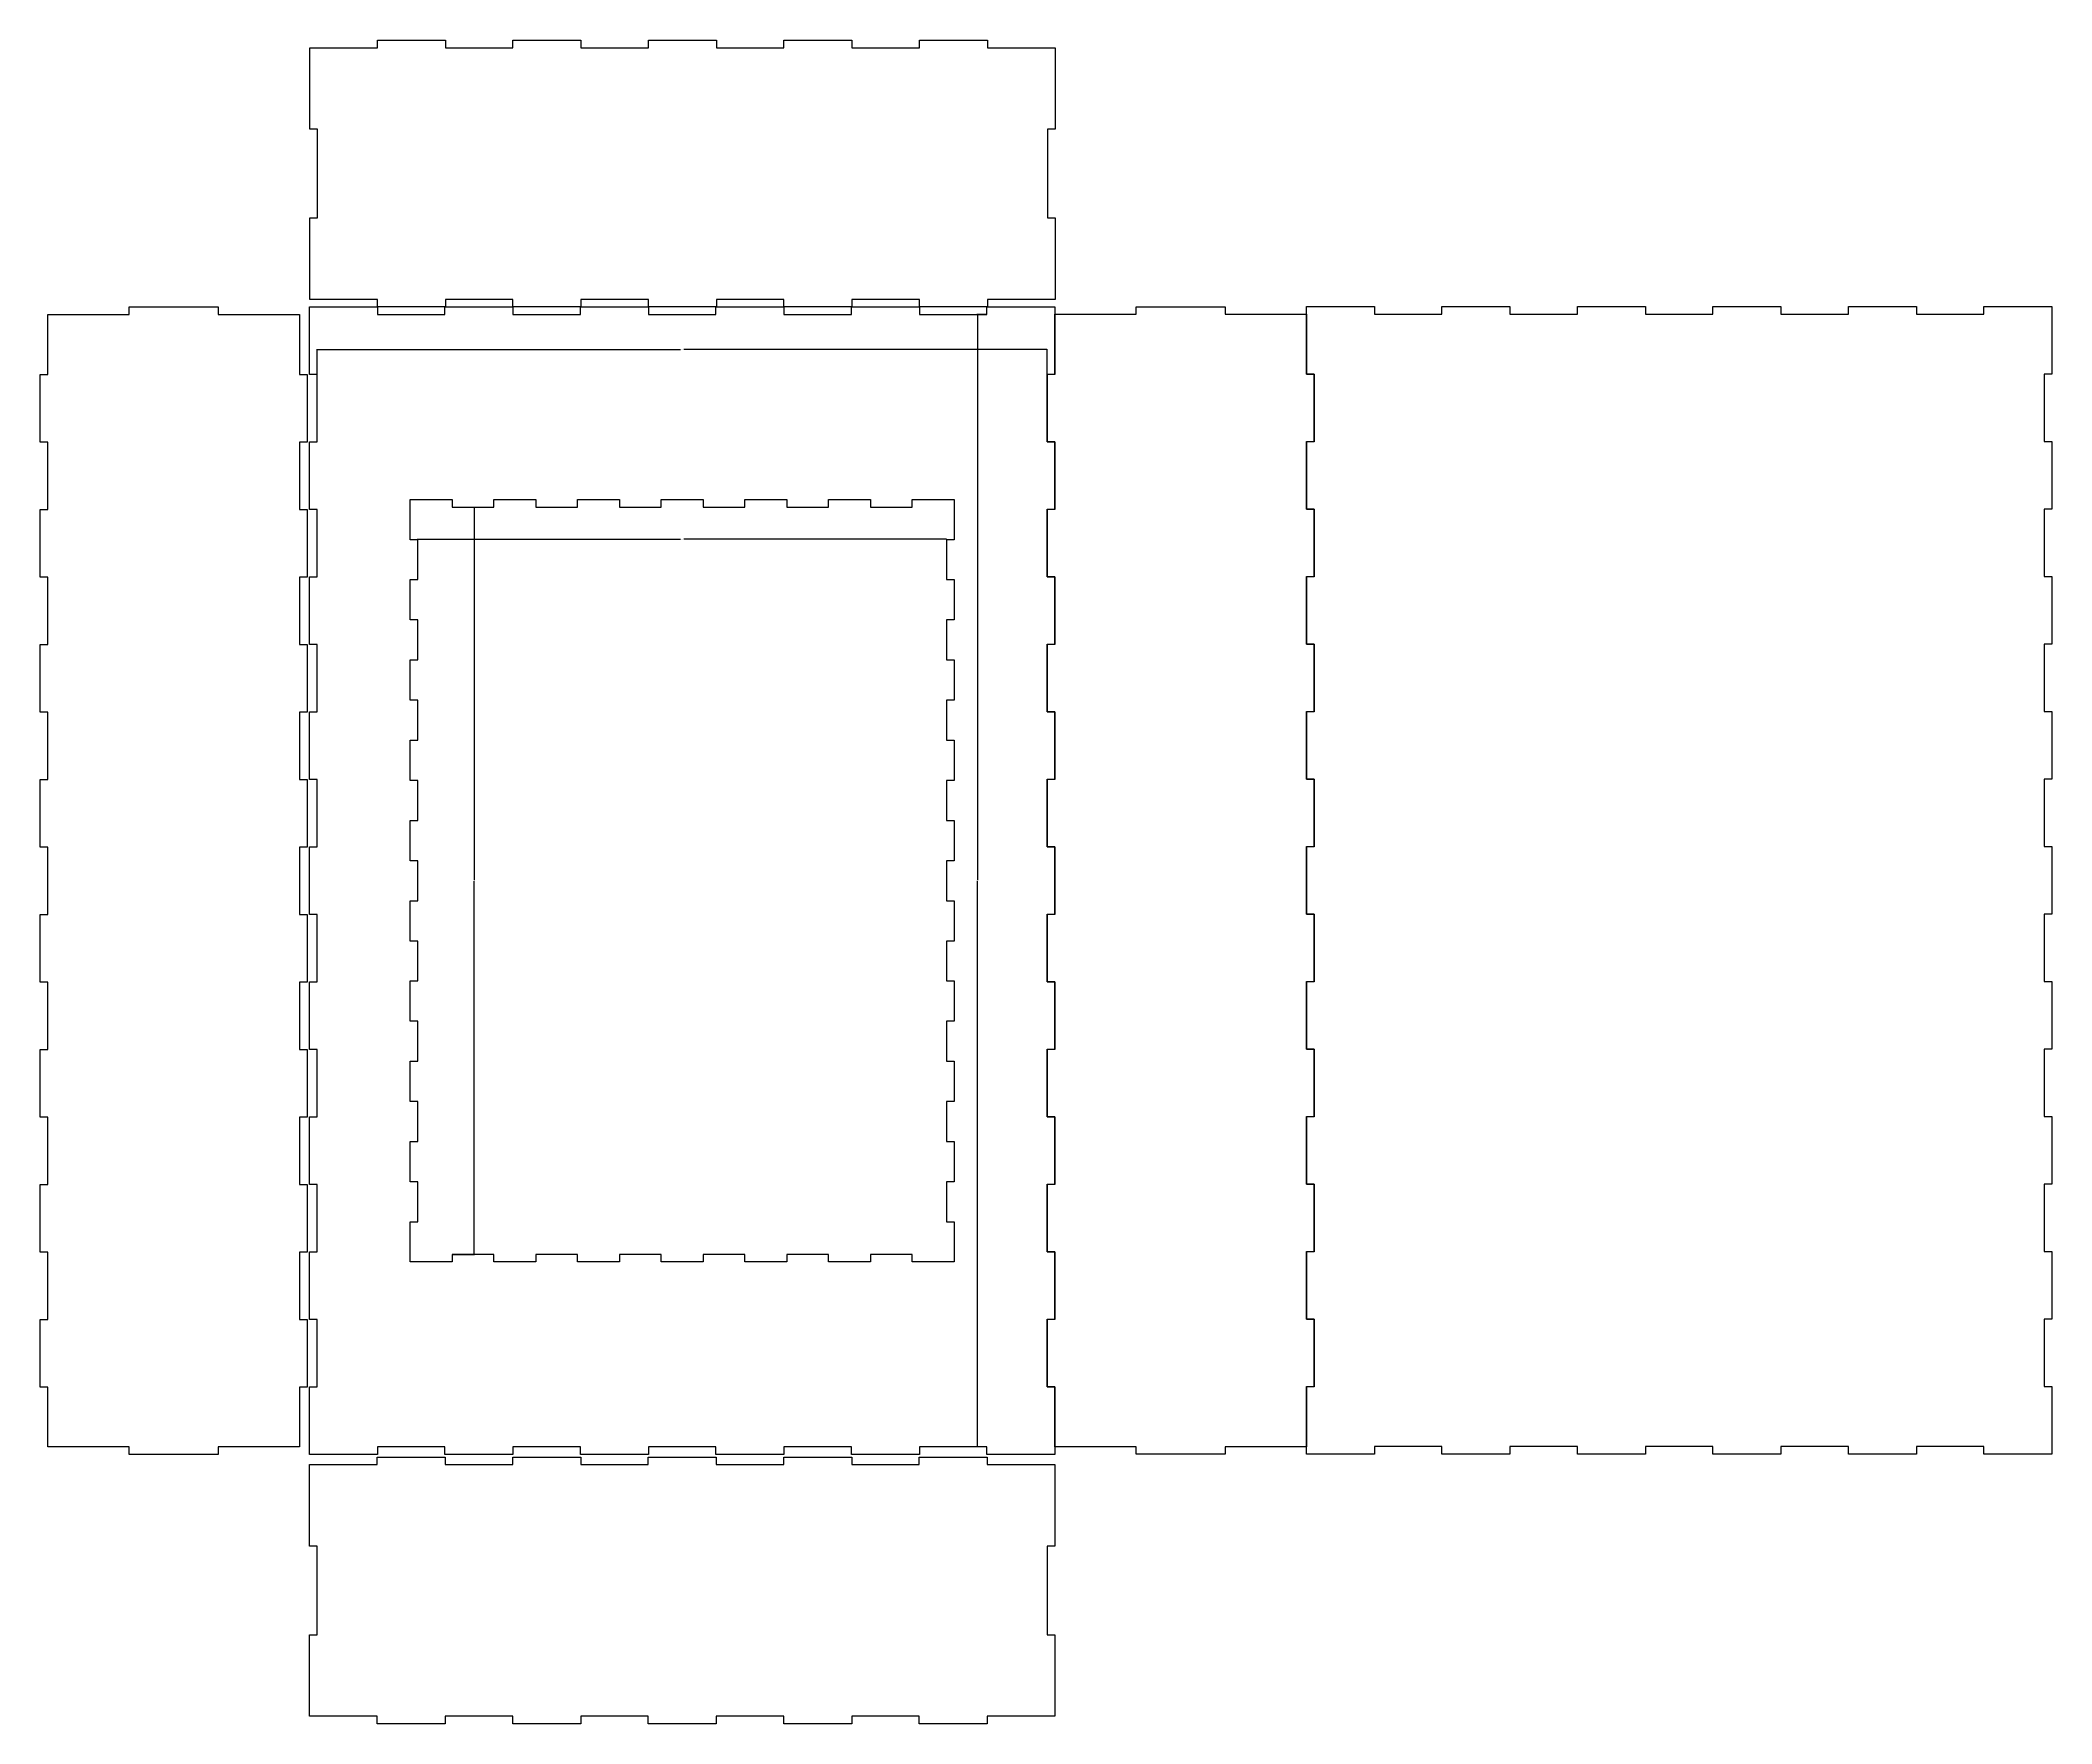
# Model space of a CAD drawing. Extents: x -204 to 3048, y -1507 to 296.
# Drawn here: x 1897 to 2696, y -895 to -226 of the extents above; entities that cross this region are included whole.
import ezdxf

# ---------------------------------------------------------------- set-up
doc = ezdxf.new("R2010")
doc.units = 0
doc.layers.get('0').update_dxf_attribs({"linetype": 'CONTINUOUS'})
doc.layers.get('Defpoints').update_dxf_attribs({"linetype": 'CONTINUOUS'})
doc.layers.add('NEWLAYER', color=7, linetype='CONTINUOUS')
doc.dimstyles.new('ISO-25', dxfattribs={"dimtxt": 2.5, "dimasz": 2.5, "dimexe": 1.25, "dimexo": 0.625, "dimtad": 1, "dimdsep": 46, "dimtxsty": 'STANDARD', "dimcen": 2.5, "dimadec": 0, "dimazin": 0, "dimtfac": 1, "dimtmove": 0, "dimatfit": 3, "dimfxl": 1, "dimarcsym": 0})

# ---------------------------------------------------------------- blocks, each defined once
blk = doc.blocks.new('*D3')
at = {"color": 0, "linetype": 'Continuous', "lineweight": -2, "transparency": 16777216}
for p, q in [((2007.45, -359.01), (2007.45, -348.91)), ((2007.63, -349.09), (2151.8, -349.09)), ((2297.27, -349.09), (2153.09, -349.09)), ((2297.45, -359.01), (2297.45, -348.91))]:
    blk.add_line(p, q, dxfattribs=at)
at = {"color": 0, "linetype": 'Continuous', "transparency": 16777216}
for points in [[(2007.63, -349.06), (2007.63, -349.12), (2007.45, -349.09)], [(2297.27, -349.06), (2297.27, -349.12), (2297.45, -349.09)]]:
    blk.add_solid(points, dxfattribs=at)
at = {"layer": 'Defpoints', "color": 0, "linetype": 'Continuous', "transparency": 16777216}
for p in [(2297.45, -349.09), (2007.45, -359.07), (2297.45, -359.07)]:
    blk.add_point(p, dxfattribs=at)
at = {"color": 0, "linetype": 'Continuous', "transparency": 16777216, "insert": (2152.45, -349.09), "char_height": 0.18, "attachment_point": 5}
blk.add_mtext('\\A1;290.0000', dxfattribs=at)
blk = doc.blocks.new('*D4')
at = {"color": 0, "linetype": 'Continuous', "lineweight": -2, "transparency": 16777216}
for p, q in [((2273.43, -335.2), (2269.54, -335.2)), ((2269.72, -335.38), (2269.72, -560.02)), ((2269.72, -785.02), (2269.72, -560.38)), ((2273.43, -785.2), (2269.54, -785.2))]:
    blk.add_line(p, q, dxfattribs=at)
at = {"color": 0, "linetype": 'Continuous', "transparency": 16777216}
for points in [[(2269.69, -335.38), (2269.75, -335.38), (2269.72, -335.2)], [(2269.69, -785.02), (2269.75, -785.02), (2269.72, -785.2)]]:
    blk.add_solid(points, dxfattribs=at)
at = {"layer": 'Defpoints', "color": 0, "linetype": 'Continuous', "transparency": 16777216}
for p in [(2273.49, -335.2), (2269.72, -785.2), (2273.49, -785.2)]:
    blk.add_point(p, dxfattribs=at)
at = {"color": 0, "linetype": 'Continuous', "transparency": 16777216, "insert": (2269.72, -560.2), "char_height": 0.18, "attachment_point": 5}
blk.add_mtext('\\A1;450.0000', dxfattribs=at)
blk = doc.blocks.new('*D6')
at = {"color": 0, "linetype": 'Continuous', "lineweight": -2, "transparency": 16777216}
for p, q in [((2047.45, -424.63), (2047.45, -424.3)), ((2047.63, -424.48), (2151.83, -424.48)), ((2257.27, -424.48), (2153.06, -424.48)), ((2257.45, -424.63), (2257.45, -424.3))]:
    blk.add_line(p, q, dxfattribs=at)
at = {"color": 0, "linetype": 'Continuous', "transparency": 16777216}
for points in [[(2047.63, -424.45), (2047.63, -424.51), (2047.45, -424.48)], [(2257.27, -424.45), (2257.27, -424.51), (2257.45, -424.48)]]:
    blk.add_solid(points, dxfattribs=at)
at = {"layer": 'Defpoints', "color": 0, "linetype": 'Continuous', "transparency": 16777216}
for p in [(2047.45, -424.69), (2257.45, -424.48), (2257.45, -424.69)]:
    blk.add_point(p, dxfattribs=at)
at = {"color": 0, "linetype": 'Continuous', "transparency": 16777216, "insert": (2152.45, -424.48), "char_height": 0.18, "attachment_point": 5}
blk.add_mtext('\\A1;210.0000', dxfattribs=at)
blk = doc.blocks.new('*D7')
at = {"color": 0, "linetype": 'Continuous', "lineweight": -2, "transparency": 16777216}
for p, q in [((2061.17, -411.7), (2069.97, -411.7)), ((2069.79, -411.88), (2069.79, -560.02)), ((2069.79, -708.52), (2069.79, -560.38)), ((2061.17, -708.7), (2069.97, -708.7))]:
    blk.add_line(p, q, dxfattribs=at)
at = {"color": 0, "linetype": 'Continuous', "transparency": 16777216}
for points in [[(2069.76, -411.88), (2069.82, -411.88), (2069.79, -411.7)], [(2069.76, -708.52), (2069.82, -708.52), (2069.79, -708.7)]]:
    blk.add_solid(points, dxfattribs=at)
at = {"layer": 'Defpoints', "color": 0, "linetype": 'Continuous', "transparency": 16777216}
for p in [(2061.11, -411.7), (2061.11, -708.7), (2069.79, -708.7)]:
    blk.add_point(p, dxfattribs=at)
at = {"color": 0, "linetype": 'Continuous', "transparency": 16777216, "insert": (2069.79, -560.2), "char_height": 0.18, "attachment_point": 5}
blk.add_mtext('\\A1;297.0000', dxfattribs=at)

msp = doc.modelspace()

# ---------------------------------------------------------------- linework, layer by layer
at = {"layer": 'NEWLAYER', "color": 7}
for points in [[(2004.53888, -229.19964), (2031.40298, -229.19964), (2031.40298, -226.19964), (2058.40207, -226.19964), (2058.40207, -229.19964), (2085.22116, -229.19964), (2085.22116, -226.19964), (2112.22025, -226.19964), (2112.22025, -229.19964), (2139.03934, -229.19964), (2139.03934, -226.19964), (2166.03843, -226.19964), (2166.03843, -229.19964), (2192.85752, -229.19964), (2192.85752, -226.19964), (2219.85661, -226.19964), (2219.85661, -229.19964), (2246.6757, -229.19964), (2246.6757, -226.19964), (2273.67479, -226.19964), (2273.67479, -229.19964), (2300.53888, -229.19964), (2300.53888, -261.57798), (2297.53888, -261.57798), (2297.53888, -296.82131), (2300.53888, -296.82131), (2300.53888, -329.19964), (2273.67479, -329.19964), (2273.67479, -332.19964), (2246.6757, -332.19964), (2246.6757, -329.19964), (2219.85661, -329.19964), (2219.85661, -332.19964), (2192.85752, -332.19964), (2192.85752, -329.19964), (2166.03843, -329.19964), (2166.03843, -332.19964), (2139.03934, -332.19964), (2139.03934, -329.19964), (2112.22025, -329.19964), (2112.22025, -332.19964), (2085.22116, -332.19964), (2085.22116, -329.19964), (2058.40207, -329.19964), (2058.40207, -332.19964), (2031.40298, -332.19964), (2031.40298, -329.19964), (2004.53888, -329.19964), (2004.53888, -296.82131), (2007.53888, -296.82131), (2007.53888, -261.57798), (2004.53888, -261.57798), (2004.53888, -229.19964)], [(1900.44888, -335.19964), (1932.73722, -335.19964), (1932.73722, -332.19964), (1968.16055, -332.19964), (1968.16055, -335.19964), (2000.44888, -335.19964), (2000.44888, -358.97817), (2003.44888, -358.97817), (2003.44888, -385.8917), (2000.44888, -385.8917), (2000.44888, -412.62523), (2003.44888, -412.62523), (2003.44888, -439.53876), (2000.44888, -439.53876), (2000.44888, -466.27229), (2003.44888, -466.27229), (2003.44888, -493.18582), (2000.44888, -493.18582), (2000.44888, -519.91935), (2003.44888, -519.91935), (2003.44888, -546.83288), (2000.44888, -546.83288), (2000.44888, -573.56641), (2003.44888, -573.56641), (2003.44888, -600.47994), (2000.44888, -600.47994), (2000.44888, -627.21347), (2003.44888, -627.21347), (2003.44888, -654.127), (2000.44888, -654.127), (2000.44888, -680.86052), (2003.44888, -680.86052), (2003.44888, -707.77405), (2000.44888, -707.77405), (2000.44888, -734.50758), (2003.44888, -734.50758), (2003.44888, -761.42111), (2000.44888, -761.42111), (2000.44888, -785.19964), (1968.16055, -785.19964), (1968.16055, -788.19964), (1932.73722, -788.19964), (1932.73722, -785.19964), (1900.44888, -785.19964), (1900.44888, -761.42111), (1897.44888, -761.42111), (1897.44888, -734.50758), (1900.44888, -734.50758), (1900.44888, -707.77405), (1897.44888, -707.77405), (1897.44888, -680.86052), (1900.44888, -680.86052), (1900.44888, -654.127), (1897.44888, -654.127), (1897.44888, -627.21347), (1900.44888, -627.21347), (1900.44888, -600.47994), (1897.44888, -600.47994), (1897.44888, -573.56641), (1900.44888, -573.56641), (1900.44888, -546.83288), (1897.44888, -546.83288), (1897.44888, -519.91935), (1900.44888, -519.91935), (1900.44888, -493.18582), (1897.44888, -493.18582), (1897.44888, -466.27229), (1900.44888, -466.27229), (1900.44888, -439.53876), (1897.44888, -439.53876), (1897.44888, -412.62523), (1900.44888, -412.62523), (1900.44888, -385.8917), (1897.44888, -385.8917), (1897.44888, -358.97817), (1900.44888, -358.97817), (1900.44888, -335.19964)], [(2004.44888, -332.19964), (2031.40298, -332.19964), (2031.40298, -335.19964), (2058.22207, -335.19964), (2058.22207, -332.19964), (2085.22116, -332.19964), (2085.22116, -335.19964), (2112.04025, -335.19964), (2112.04025, -332.19964), (2139.03934, -332.19964), (2139.03934, -335.19964), (2165.85843, -335.19964), (2165.85843, -332.19964), (2192.85752, -332.19964), (2192.85752, -335.19964), (2219.67661, -335.19964), (2219.67661, -332.19964), (2246.6757, -332.19964), (2246.6757, -335.19964), (2273.49479, -335.19964), (2273.49479, -332.19964), (2300.44888, -332.19964), (2300.44888, -359.06817), (2297.44888, -359.06817), (2297.44888, -385.8017), (2300.44888, -385.8017), (2300.44888, -412.71523), (2297.44888, -412.71523), (2297.44888, -439.44876), (2300.44888, -439.44876), (2300.44888, -466.36229), (2297.44888, -466.36229), (2297.44888, -493.09582), (2300.44888, -493.09582), (2300.44888, -520.00935), (2297.44888, -520.00935), (2297.44888, -546.74288), (2300.44888, -546.74288), (2300.44888, -573.65641), (2297.44888, -573.65641), (2297.44888, -600.38994), (2300.44888, -600.38994), (2300.44888, -627.30347), (2297.44888, -627.30347), (2297.44888, -654.037), (2300.44888, -654.037), (2300.44888, -680.95052), (2297.44888, -680.95052), (2297.44888, -707.68405), (2300.44888, -707.68405), (2300.44888, -734.59758), (2297.44888, -734.59758), (2297.44888, -761.33111), (2300.44888, -761.33111), (2300.44888, -788.19964), (2273.49479, -788.19964), (2273.49479, -785.19964), (2246.6757, -785.19964), (2246.6757, -788.19964), (2219.67661, -788.19964), (2219.67661, -785.19964), (2192.85752, -785.19964), (2192.85752, -788.19964), (2165.85843, -788.19964), (2165.85843, -785.19964), (2139.03934, -785.19964), (2139.03934, -788.19964), (2112.04025, -788.19964), (2112.04025, -785.19964), (2085.22116, -785.19964), (2085.22116, -788.19964), (2058.22207, -788.19964), (2058.22207, -785.19964), (2031.40298, -785.19964), (2031.40298, -788.19964), (2004.44888, -788.19964), (2004.44888, -761.33111), (2007.44888, -761.33111), (2007.44888, -734.59758), (2004.44888, -734.59758), (2004.44888, -707.68405), (2007.44888, -707.68405), (2007.44888, -680.95052), (2004.44888, -680.95052), (2004.44888, -654.037), (2007.44888, -654.037), (2007.44888, -627.30347), (2004.44888, -627.30347), (2004.44888, -600.38994), (2007.44888, -600.38994), (2007.44888, -573.65641), (2004.44888, -573.65641), (2004.44888, -546.74288), (2007.44888, -546.74288), (2007.44888, -520.00935), (2004.44888, -520.00935), (2004.44888, -493.09582), (2007.44888, -493.09582), (2007.44888, -466.36229), (2004.44888, -466.36229), (2004.44888, -439.44876), (2007.44888, -439.44876), (2007.44888, -412.71523), (2004.44888, -412.71523), (2004.44888, -385.8017), (2007.44888, -385.8017), (2007.44888, -359.06817), (2004.44888, -359.06817), (2004.44888, -332.19964)], [(2300.44888, -335.10964), (2332.73722, -335.10964), (2332.73722, -332.10964), (2368.16055, -332.10964), (2368.16055, -335.10964), (2400.44888, -335.10964), (2400.44888, -358.88817), (2403.44888, -358.88817), (2403.44888, -385.8017), (2400.44888, -385.8017), (2400.44888, -412.53523), (2403.44888, -412.53523), (2403.44888, -439.44876), (2400.44888, -439.44876), (2400.44888, -466.18229), (2403.44888, -466.18229), (2403.44888, -493.09582), (2400.44888, -493.09582), (2400.44888, -519.82935), (2403.44888, -519.82935), (2403.44888, -546.74288), (2400.44888, -546.74288), (2400.44888, -573.47641), (2403.44888, -573.47641), (2403.44888, -600.38994), (2400.44888, -600.38994), (2400.44888, -627.12347), (2403.44888, -627.12347), (2403.44888, -654.037), (2400.44888, -654.037), (2400.44888, -680.77052), (2403.44888, -680.77052), (2403.44888, -707.68405), (2400.44888, -707.68405), (2400.44888, -734.41758), (2403.44888, -734.41758), (2403.44888, -761.33111), (2400.44888, -761.33111), (2400.44888, -785.10964), (2368.16055, -785.10964), (2368.16055, -788.10964), (2332.73722, -788.10964), (2332.73722, -785.10964), (2300.44888, -785.10964), (2300.44888, -761.33111), (2297.44888, -761.33111), (2297.44888, -734.41758), (2300.44888, -734.41758), (2300.44888, -707.68405), (2297.44888, -707.68405), (2297.44888, -680.77052), (2300.44888, -680.77052), (2300.44888, -654.037), (2297.44888, -654.037), (2297.44888, -627.12347), (2300.44888, -627.12347), (2300.44888, -600.38994), (2297.44888, -600.38994), (2297.44888, -573.47641), (2300.44888, -573.47641), (2300.44888, -546.74288), (2297.44888, -546.74288), (2297.44888, -519.82935), (2300.44888, -519.82935), (2300.44888, -493.09582), (2297.44888, -493.09582), (2297.44888, -466.18229), (2300.44888, -466.18229), (2300.44888, -439.44876), (2297.44888, -439.44876), (2297.44888, -412.53523), (2300.44888, -412.53523), (2300.44888, -385.8017), (2297.44888, -385.8017), (2297.44888, -358.88817), (2300.44888, -358.88817), (2300.44888, -335.10964)], [(2400.44888, -332.01964), (2427.40298, -332.01964), (2427.40298, -335.01964), (2454.22207, -335.01964), (2454.22207, -332.01964), (2481.22116, -332.01964), (2481.22116, -335.01964), (2508.04025, -335.01964), (2508.04025, -332.01964), (2535.03934, -332.01964), (2535.03934, -335.01964), (2561.85843, -335.01964), (2561.85843, -332.01964), (2588.85752, -332.01964), (2588.85752, -335.01964), (2615.67661, -335.01964), (2615.67661, -332.01964), (2642.6757, -332.01964), (2642.6757, -335.01964), (2669.49479, -335.01964), (2669.49479, -332.01964), (2696.44888, -332.01964), (2696.44888, -358.88817), (2693.44888, -358.88817), (2693.44888, -385.6217), (2696.44888, -385.6217), (2696.44888, -412.53523), (2693.44888, -412.53523), (2693.44888, -439.26876), (2696.44888, -439.26876), (2696.44888, -466.18229), (2693.44888, -466.18229), (2693.44888, -492.91582), (2696.44888, -492.91582), (2696.44888, -519.82935), (2693.44888, -519.82935), (2693.44888, -546.56288), (2696.44888, -546.56288), (2696.44888, -573.47641), (2693.44888, -573.47641), (2693.44888, -600.20994), (2696.44888, -600.20994), (2696.44888, -627.12347), (2693.44888, -627.12347), (2693.44888, -653.857), (2696.44888, -653.857), (2696.44888, -680.77052), (2693.44888, -680.77052), (2693.44888, -707.50405), (2696.44888, -707.50405), (2696.44888, -734.41758), (2693.44888, -734.41758), (2693.44888, -761.15111), (2696.44888, -761.15111), (2696.44888, -788.01964), (2669.49479, -788.01964), (2669.49479, -785.01964), (2642.6757, -785.01964), (2642.6757, -788.01964), (2615.67661, -788.01964), (2615.67661, -785.01964), (2588.85752, -785.01964), (2588.85752, -788.01964), (2561.85843, -788.01964), (2561.85843, -785.01964), (2535.03934, -785.01964), (2535.03934, -788.01964), (2508.04025, -788.01964), (2508.04025, -785.01964), (2481.22116, -785.01964), (2481.22116, -788.01964), (2454.22207, -788.01964), (2454.22207, -785.01964), (2427.40298, -785.01964), (2427.40298, -788.01964), (2400.44888, -788.01964), (2400.44888, -761.15111), (2403.44888, -761.15111), (2403.44888, -734.41758), (2400.44888, -734.41758), (2400.44888, -707.50405), (2403.44888, -707.50405), (2403.44888, -680.77052), (2400.44888, -680.77052), (2400.44888, -653.857), (2403.44888, -653.857), (2403.44888, -627.12347), (2400.44888, -627.12347), (2400.44888, -600.20994), (2403.44888, -600.20994), (2403.44888, -573.47641), (2400.44888, -573.47641), (2400.44888, -546.56288), (2403.44888, -546.56288), (2403.44888, -519.82935), (2400.44888, -519.82935), (2400.44888, -492.91582), (2403.44888, -492.91582), (2403.44888, -466.18229), (2400.44888, -466.18229), (2400.44888, -439.26876), (2403.44888, -439.26876), (2403.44888, -412.53523), (2400.44888, -412.53523), (2400.44888, -385.6217), (2403.44888, -385.6217), (2403.44888, -358.88817), (2400.44888, -358.88817), (2400.44888, -332.01964)], [(2044.44889, -408.69964), (2061.10926, -408.69964), (2061.10926, -411.69964), (2077.63464, -411.69964), (2077.63464, -408.69964), (2094.34003, -408.69964), (2094.34003, -411.69964), (2110.86541, -411.69964), (2110.86541, -408.69964), (2127.57082, -408.69964), (2127.57082, -411.69964), (2144.0962, -411.69964), (2144.0962, -408.69964), (2160.80158, -408.69964), (2160.80158, -411.69964), (2177.32696, -411.69964), (2177.32696, -408.69964), (2194.03234, -408.69964), (2194.03234, -411.69964), (2210.55773, -411.69964), (2210.55773, -408.69964), (2227.26311, -408.69964), (2227.26311, -411.69964), (2243.78849, -411.69964), (2243.78849, -408.69964), (2260.44888, -408.69964), (2260.44888, -424.69199), (2257.44889, -424.69199), (2257.44889, -440.54938), (2260.44888, -440.54938), (2260.44888, -456.58674), (2257.44889, -456.58674), (2257.44889, -472.4441), (2260.44888, -472.4441), (2260.44888, -488.48147), (2257.44889, -488.48147), (2257.44889, -504.33883), (2260.44888, -504.33883), (2260.44888, -520.37622), (2257.44889, -520.37622), (2257.44889, -536.23358), (2260.44888, -536.23358), (2260.44888, -552.27094), (2257.44889, -552.27094), (2257.44889, -568.1283), (2260.44888, -568.1283), (2260.44888, -584.16569), (2257.44889, -584.16569), (2257.44889, -600.02305), (2260.44888, -600.02305), (2260.44888, -616.06042), (2257.44889, -616.06042), (2257.44889, -631.91778), (2260.44888, -631.91778), (2260.44888, -647.95517), (2257.44889, -647.95517), (2257.44889, -663.81253), (2260.44888, -663.81253), (2260.44888, -679.84992), (2257.44889, -679.84992), (2257.44889, -695.70728), (2260.44888, -695.70728), (2260.44888, -711.69966), (2243.78849, -711.69966), (2243.78849, -708.69964), (2227.26311, -708.69964), (2227.26311, -711.69966), (2210.55773, -711.69966), (2210.55773, -708.69964), (2194.03234, -708.69964), (2194.03234, -711.69966), (2177.32696, -711.69966), (2177.32696, -708.69964), (2160.80158, -708.69964), (2160.80158, -711.69966), (2144.0962, -711.69966), (2144.0962, -708.69964), (2127.57082, -708.69964), (2127.57082, -711.69966), (2110.86541, -711.69966), (2110.86541, -708.69964), (2094.34003, -708.69964), (2094.34003, -711.69966), (2077.63464, -711.69966), (2077.63464, -708.69964), (2061.10926, -708.69964), (2061.10926, -711.69966), (2044.44889, -711.69966), (2044.44889, -695.70728), (2047.44889, -695.70728), (2047.44889, -679.84992), (2044.44889, -679.84992), (2044.44889, -663.81253), (2047.44889, -663.81253), (2047.44889, -647.95517), (2044.44889, -647.95517), (2044.44889, -631.91778), (2047.44889, -631.91778), (2047.44889, -616.06042), (2044.44889, -616.06042), (2044.44889, -600.02305), (2047.44889, -600.02305), (2047.44889, -584.16569), (2044.44889, -584.16569), (2044.44889, -568.1283), (2047.44889, -568.1283), (2047.44889, -552.27094), (2044.44889, -552.27094), (2044.44889, -536.23358), (2047.44889, -536.23358), (2047.44889, -520.37622), (2044.44889, -520.37622), (2044.44889, -504.33883), (2047.44889, -504.33883), (2047.44889, -488.48147), (2044.44889, -488.48147), (2044.44889, -472.4441), (2047.44889, -472.4441), (2047.44889, -456.58674), (2044.44889, -456.58674), (2044.44889, -440.54938), (2047.44889, -440.54938), (2047.44889, -424.69199), (2044.44889, -424.69199), (2044.44889, -408.69964)], [(2004.44888, -792.19964), (2031.31298, -792.19964), (2031.31298, -789.19964), (2058.31207, -789.19964), (2058.31207, -792.19964), (2085.13116, -792.19964), (2085.13116, -789.19964), (2112.13025, -789.19964), (2112.13025, -792.19964), (2138.94934, -792.19964), (2138.94934, -789.19964), (2165.94843, -789.19964), (2165.94843, -792.19964), (2192.76752, -792.19964), (2192.76752, -789.19964), (2219.76661, -789.19964), (2219.76661, -792.19964), (2246.5857, -792.19964), (2246.5857, -789.19964), (2273.58479, -789.19964), (2273.58479, -792.19964), (2300.44888, -792.19964), (2300.44888, -824.57798), (2297.44888, -824.57798), (2297.44888, -859.82131), (2300.44888, -859.82131), (2300.44888, -892.19964), (2273.58479, -892.19964), (2273.58479, -895.19964), (2246.5857, -895.19964), (2246.5857, -892.19964), (2219.76661, -892.19964), (2219.76661, -895.19964), (2192.76752, -895.19964), (2192.76752, -892.19964), (2165.94843, -892.19964), (2165.94843, -895.19964), (2138.94934, -895.19964), (2138.94934, -892.19964), (2112.13025, -892.19964), (2112.13025, -895.19964), (2085.13116, -895.19964), (2085.13116, -892.19964), (2058.31207, -892.19964), (2058.31207, -895.19964), (2031.31298, -895.19964), (2031.31298, -892.19964), (2004.44888, -892.19964), (2004.44888, -859.82131), (2007.44888, -859.82131), (2007.44888, -824.57798), (2004.44888, -824.57798), (2004.44888, -792.19964)]]:
    msp.add_lwpolyline(points, dxfattribs=at)

# ---------------------------------------------------------------- dimensions: what is measured, and where the dimension line sits
at = {"linetype": 'Continuous'}
for base, p1, p2, picture, middle in [((2269.72128, -785.19964), (2273.49479, -335.19964), (2273.49479, -785.19964), '*D4', (2269.72128, -560.19964)), ((2069.7924, -708.69964), (2061.10926, -411.69964), (2061.10926, -708.69964), '*D7', (2069.7924, -560.19964))]:
    dim = msp.add_linear_dim(base=base, p1=p1, p2=p2, angle=90, dimstyle='ISO-25', override={"dimtxt": 0.18, "dimasz": 0.18, "dimexe": 0.18, "dimexo": 0.0625, "dimgap": 0.09, "dimtad": 0, "dimtih": 1, "dimtoh": 1, "dimdec": 4, "dimzin": 0, "dimcen": 0.09, "dimtdec": 4, "dimtofl": 0, "dimtolj": 1, "dimtzin": 0}, dxfattribs=at)
    dim.commit()
    dim.dimension.update_dxf_attribs({"geometry": picture, "text_midpoint": middle})
for base, p1, p2, picture, middle in [((2297.44888, -349.09059), (2007.44888, -359.06817), (2297.44888, -359.06817), '*D3', (2152.44888, -349.09059)), ((2257.44889, -424.47709), (2047.44889, -424.69199), (2257.44889, -424.69199), '*D6', (2152.44889, -424.47709))]:
    dim = msp.add_linear_dim(base=base, p1=p1, p2=p2, dimstyle='ISO-25', override={"dimtxt": 0.18, "dimasz": 0.18, "dimexe": 0.18, "dimexo": 0.0625, "dimgap": 0.09, "dimtad": 0, "dimtih": 1, "dimtoh": 1, "dimdec": 4, "dimzin": 0, "dimcen": 0.09, "dimtdec": 4, "dimtofl": 0, "dimtolj": 1, "dimtzin": 0}, dxfattribs=at)
    dim.commit()
    dim.dimension.update_dxf_attribs({"geometry": picture, "text_midpoint": middle})

doc.saveas('drawing.dxf')
